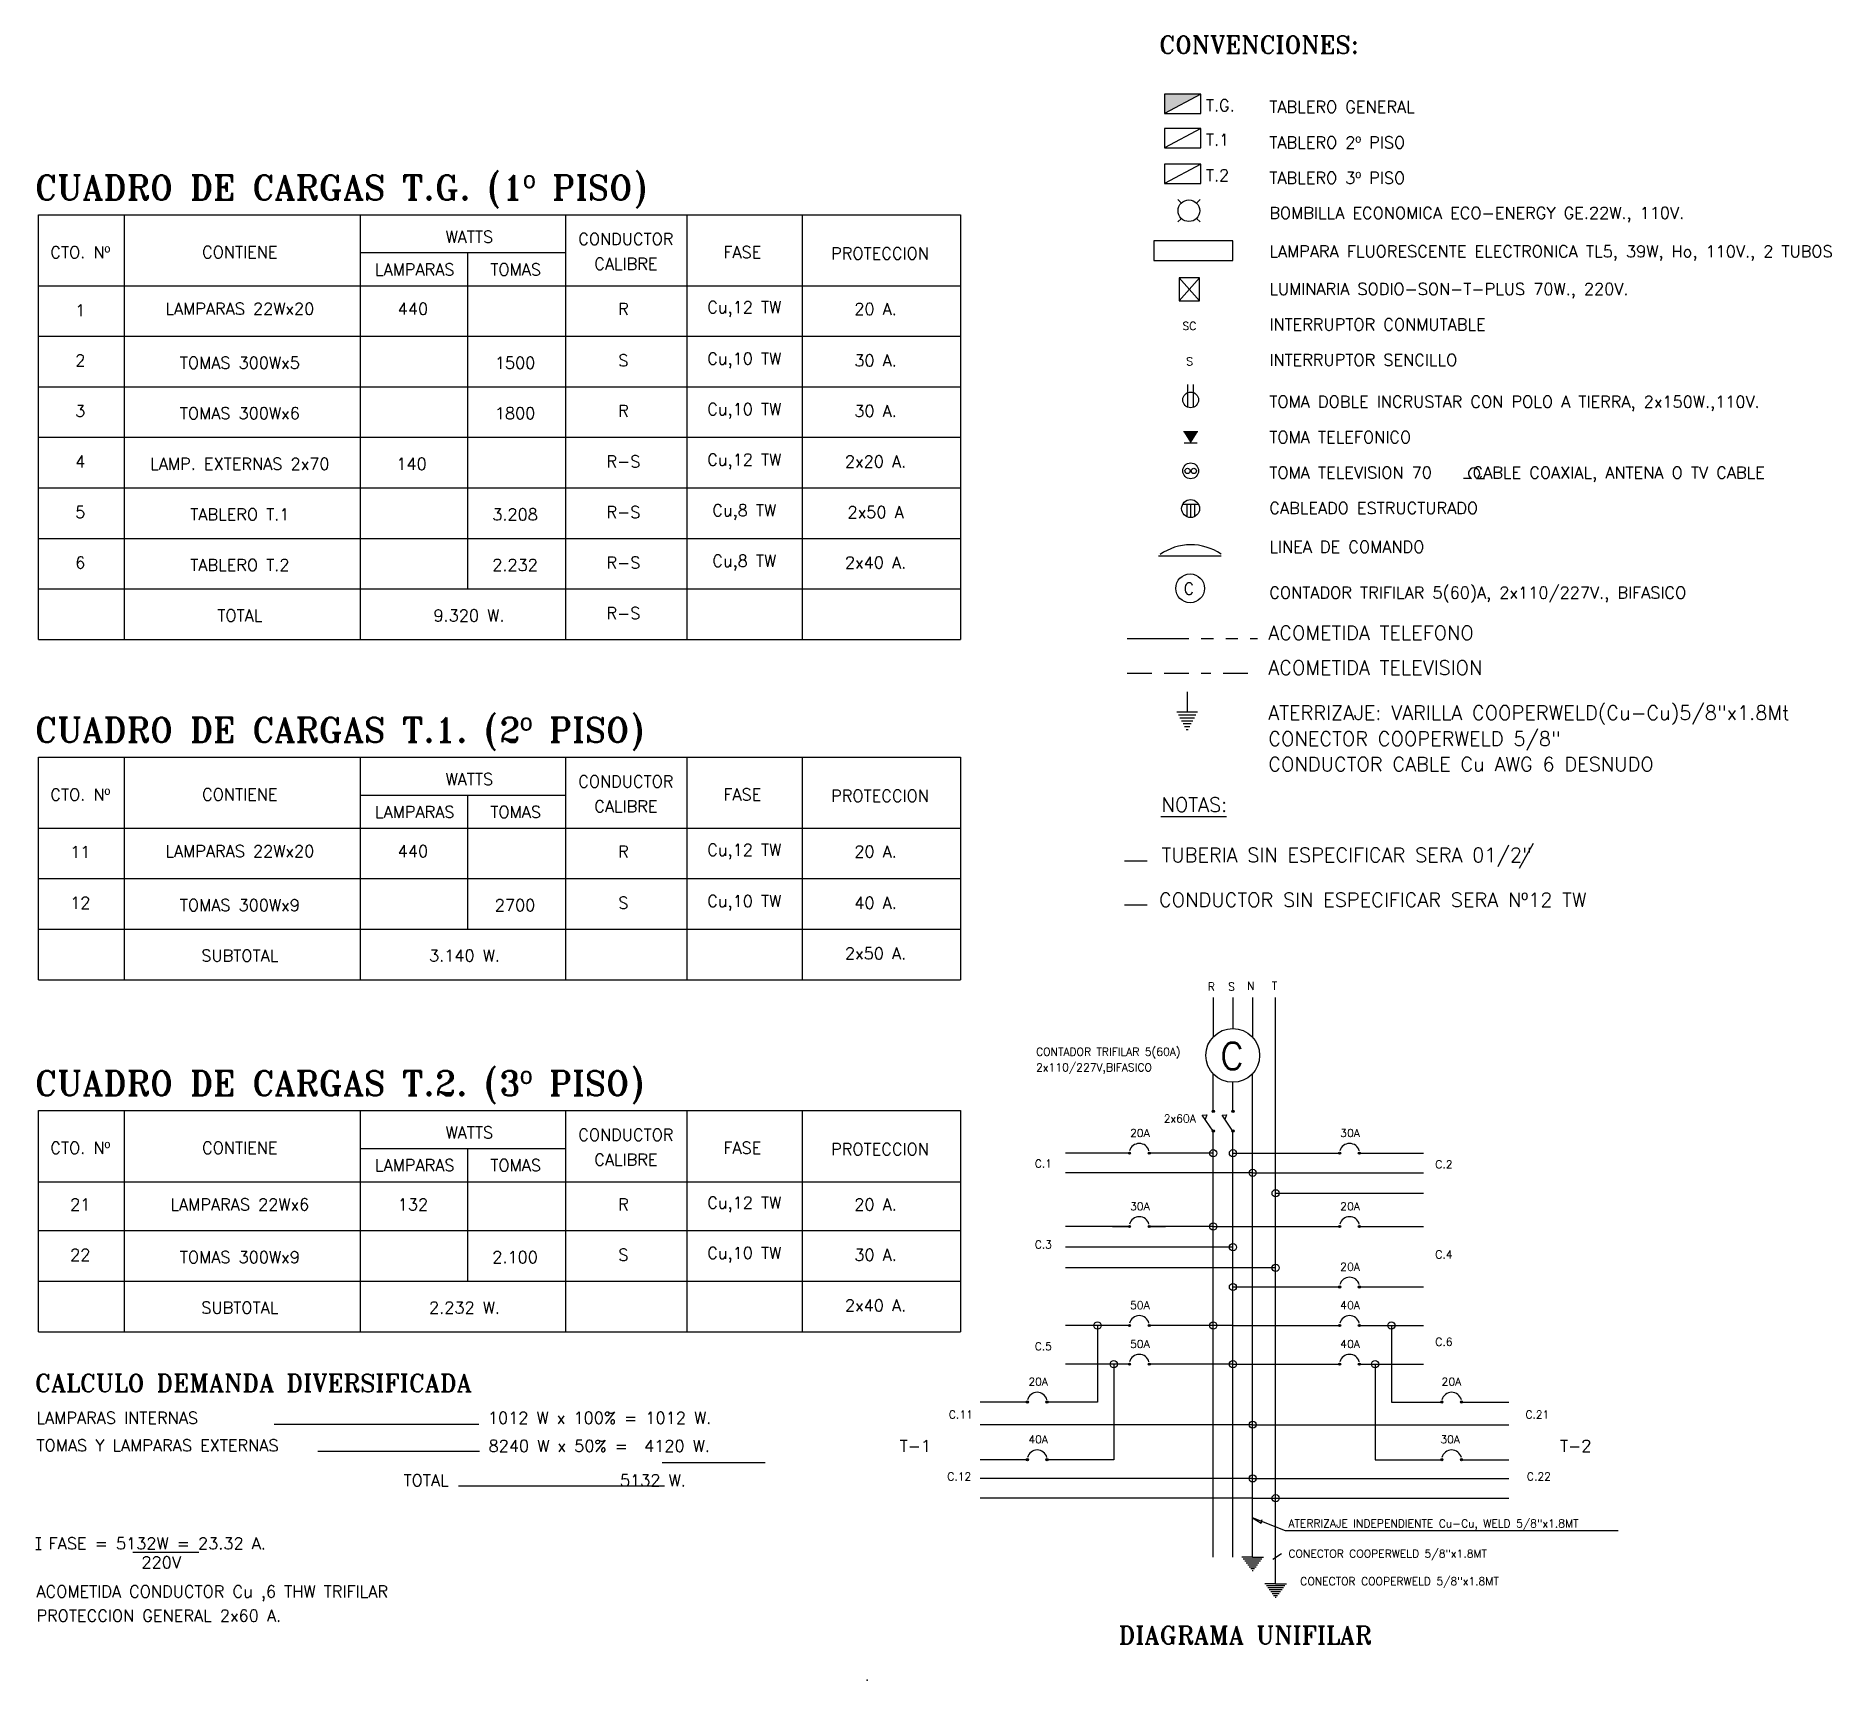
# Model space of a CAD drawing. Extents: x -89.1 to -43.4, y -9.8 to 19.6.
# Drawn here: x -62.53 to -44.3, y -9.83 to 6.86 of the extents above; entities that cross this region are included whole.
import ezdxf
from ezdxf.enums import TextEntityAlignment as Align

# ---------------------------------------------------------------- set-up
doc = ezdxf.new("R2010")
doc.units = 0
doc.header["$MEASUREMENT"] = 0
doc.linetypes.add('BORDER2', pattern=[0.875, 0.25, -0.125, 0.25, -0.125, 0, -0.125])
doc.linetypes.add('PHANTOM2', pattern=[1.25, 0.625, -0.125, 0.125, -0.125, 0.125, -0.125])
for name, color, linetype in [('CARGAS-DIAGRAMA-CONVENC', 2, 'CONTINUOUS'), ('ELEMENTOS-ELEC', 2, 'CONTINUOUS'), ('MANCHETA', 3, 'CONTINUOUS'), ('TEXTO', 2, 'CONTINUOUS'), ('TITULOS', 3, 'CONTINUOUS'), ('TUBERIA', 30, 'CONTINUOUS'), ('TUBERIA-TV', 21, 'BORDER2')]:
    doc.layers.add(name, color=color, linetype=linetype)
doc.styles.add('ROMANS', font='romans.shx', dxfattribs={"height": 0.08})
doc.styles.add('ROMANT', font='romant.shx', dxfattribs={"height": 0.15})

msp = doc.modelspace()

# ---------------------------------------------------------------- texts
at = {"layer": 'CARGAS-DIAGRAMA-CONVENC', "color": 4, "style": 'ROMANS'}
for s, p in [('T.G.', (-50.648, 6.094)), ('T.1', (-50.648, 5.746)), ('T.2', (-50.648, 5.384))]:
    msp.add_text(s, height=0.12, dxfattribs=at).set_placement(p)
at = {"layer": 'CARGAS-DIAGRAMA-CONVENC', "style": 'ROMANS'}
for s, height, p in [('TABLERO GENERAL', 0.12, (-50.004, 6.079)), ('TABLERO 2º PISO', 0.12, (-50.004, 5.718)), ('TABLERO 3º PISO', 0.12, (-50.004, 5.358)), ('BOMBILLA ECONOMICA ECO-ENERGY GE.22W., 110V.', 0.12, (-50.004, 5.002)), ('LAMPARA FLUORESCENTE ELECTRONICA TL5, 39W, Ho, 110V., 2 TUBOS', 0.12, (-50.004, 4.612)), ('LUMINARIA SODIO-SON-T-PLUS 70W., 220V.', 0.12, (-50.004, 4.23)), ('INTERRUPTOR CONMUTABLE ', 0.12, (-50.004, 3.87)), ('INTERRUPTOR SENCILLO ', 0.12, (-50.004, 3.51)), ('TOMA DOBLE INCRUSTAR CON POLO A TIERRA, 2x150W.,110V.', 0.12, (-50.004, 3.086)), ('TOMA TELEFONICO', 0.12, (-50.004, 2.726)), ('TOMA TELEVISION 70   CABLE COAXIAL, ANTENA O TV CABLE', 0.12, (-50.004, 2.366)), ('CABLEADO ESTRUCTURADO', 0.12, (-50.004, 2.006)), ('LINEA DE COMANDO', 0.12, (-50.004, 1.612)), ('CONTADOR TRIFILAR 5(60)A, 2x110/227V., BIFASICO', 0.12, (-50.004, 1.147)), ('R', 0.08, (-50.628, -2.832)), ('S', 0.08, (-50.421, -2.832)), ('N', 0.08, (-50.228, -2.825)), ('T', 0.08, (-49.98, -2.825)), ('CONTADOR TRIFILAR 5(60A)', 0.08, (-52.372, -3.494)), ('2x110/227V,BIFASICO', 0.08, (-52.372, -3.653)), ('2x60A', 0.08, (-51.076, -4.172)), ('20A', 0.08, (-51.417, -4.319)), ('30A', 0.08, (-49.284, -4.319)), ('C.1', 0.08, (-52.385, -4.629)), ('C.2', 0.08, (-48.319, -4.637)), ('30A', 0.08, (-51.417, -5.063)), ('20A', 0.08, (-49.284, -5.063)), ('C.3', 0.08, (-52.385, -5.451)), ('20A', 0.08, (-49.284, -5.677)), ('C.4', 0.08, (-48.319, -5.552)), ('50A', 0.08, (-51.417, -6.067)), ('40A', 0.08, (-49.284, -6.067)), ('C.6', 0.08, (-48.319, -6.439)), ('C.5', 0.08, (-52.385, -6.484)), ('50A', 0.08, (-51.417, -6.461)), ('40A', 0.08, (-49.284, -6.461)), ('20A', 0.08, (-52.45, -6.843)), ('20A', 0.08, (-48.255, -6.843)), ('C.11', 0.08, (-53.257, -7.177)), ('C.21', 0.08, (-47.405, -7.177)), ('LAMPARAS INTERNAS', 0.12, (-62.52, -7.231)), ('1012 W x 100% = 1012 W.', 0.12, (-57.937, -7.231)), ('TOMAS Y LAMPARAS EXTERNAS', 0.12, (-62.52, -7.51)), ('8240 W x 50% =  4120 W.', 0.12, (-57.93, -7.516)), ('40A', 0.08, (-52.45, -7.429)), ('30A', 0.08, (-48.268, -7.429)), ('TOTAL                   5132 W.', 0.12, (-58.793, -7.865)), ('C.12', 0.08, (-53.273, -7.806)), ('C.22', 0.08, (-47.389, -7.806)), ('ATERRIZAJE INDEPENDIENTE Cu-Cu, WELD 5/8"x1.8MT ', 0.08, (-49.81, -8.283)), ('I FASE = 5132W = 23.32 A.   ', 0.12, (-62.52, -8.505)), ('CONECTOR COOPERWELD 5/8"x1.8MT ', 0.08, (-49.81, -8.589)), ('220V', 0.12, (-61.454, -8.698)), ('ACOMETIDA CONDUCTOR Cu ,6 THW TRIFILAR', 0.12, (-62.52, -8.994)), ('CONECTOR COOPERWELD 5/8"x1.8MT ', 0.08, (-49.69, -8.869)), ('PROTECCION GENERAL 2x60 A. ', 0.12, (-62.52, -9.239))]:
    msp.add_text(s, height=height, dxfattribs=at).set_placement(p)
for s, height, p in [('WATTS', 0.12, (-58.125, 4.82)), ('CONDUCTOR', 0.12, (-56.536, 4.797)), ('CTO. Nº', 0.12, (-62.075, 4.664)), ('CONTIENE', 0.12, (-60.455, 4.664)), ('CALIBRE', 0.12, (-56.536, 4.545)), ('FASE', 0.12, (-55.354, 4.664)), ('PROTECCION', 0.12, (-53.956, 4.651)), ('LAMPARAS', 0.12, (-58.68, 4.488)), ('TOMAS', 0.12, (-57.655, 4.488)), ('1', 0.12, (-62.075, 4.073)), ('LAMPARAS 22Wx20', 0.12, (-60.455, 4.09)), ('440', 0.12, (-58.698, 4.09)), ('R', 0.12, (-56.561, 4.087)), ('Cu,12 TW', 0.12, (-55.334, 4.087)), ('20 A.', 0.12, (-54.001, 4.087)), ('2', 0.12, (-62.075, 3.565)), ('TOMAS 300Wx5', 0.12, (-60.455, 3.541)), ('1500', 0.12, (-57.661, 3.541)), ('S', 0.12, (-56.561, 3.565)), ('Cu,10 TW', 0.12, (-55.334, 3.565)), ('30 A.', 0.12, (-54.001, 3.565)), ('3', 0.12, (-62.075, 3.052)), ('R', 0.12, (-56.561, 3.052)), ('Cu,10 TW', 0.12, (-55.334, 3.052)), ('30 A.', 0.12, (-54.001, 3.052)), ('TOMAS 300Wx6', 0.12, (-60.455, 3.028)), ('1800', 0.12, (-57.661, 3.028)), ('4', 0.12, (-62.075, 2.539)), ('LAMP. EXTERNAS 2x70', 0.12, (-60.455, 2.515)), ('140', 0.12, (-58.712, 2.515)), ('R-S', 0.12, (-56.561, 2.539)), ('Cu,12 TW', 0.12, (-55.334, 2.539)), ('2x20 A.', 0.12, (-54.001, 2.539)), ('5', 0.12, (-62.075, 2.025)), ('TABLERO T.1', 0.12, (-60.455, 2.002)), ('3.208', 0.12, (-57.661, 2.002)), ('R-S', 0.12, (-56.561, 2.025)), ('Cu,8 TW', 0.12, (-55.334, 2.025)), ('2x50 A', 0.12, (-54.001, 2.025)), ('6', 0.12, (-62.075, 1.512)), ('TABLERO T.2', 0.12, (-60.455, 1.488)), ('2.232', 0.12, (-57.661, 1.488)), ('R-S', 0.12, (-56.561, 1.512)), ('Cu,8 TW', 0.12, (-55.334, 1.512)), ('2x40 A.', 0.12, (-54.001, 1.512)), ('TOTAL', 0.12, (-60.455, 0.975)), ('9.320 W. ', 0.12, (-58.088, 0.975)), ('R-S', 0.12, (-56.561, 0.999)), ('WATTS', 0.12, (-58.125, -0.686)), ('CONDUCTOR', 0.12, (-56.536, -0.71)), ('CTO. Nº', 0.12, (-62.075, -0.842)), ('CONTIENE', 0.12, (-60.455, -0.842)), ('CALIBRE', 0.12, (-56.536, -0.962)), ('FASE', 0.12, (-55.354, -0.842)), ('PROTECCION', 0.12, (-53.956, -0.856)), ('LAMPARAS', 0.12, (-58.68, -1.019)), ('TOMAS', 0.12, (-57.655, -1.019)), ('11', 0.12, (-62.075, -1.425)), ('LAMPARAS 22Wx20', 0.12, (-60.455, -1.417)), ('440', 0.12, (-58.698, -1.417)), ('R', 0.12, (-56.561, -1.422)), ('Cu,12 TW', 0.12, (-55.334, -1.422)), ('20 A.', 0.12, (-54.001, -1.422)), ('12', 0.12, (-62.075, -1.942)), ('TOMAS 300Wx9', 0.12, (-60.455, -1.965)), ('2700', 0.12, (-57.661, -1.965)), ('S', 0.12, (-56.561, -1.942)), ('Cu,10 TW', 0.12, (-55.334, -1.942)), ('40 A.', 0.12, (-54.001, -1.942)), ('SUBTOTAL', 0.12, (-60.455, -2.478)), ('3.140 W.', 0.12, (-58.174, -2.478)), ('2x50 A.', 0.12, (-54.001, -2.455)), ('C', 0.27, (-50.382, -3.497)), ('CTO. Nº', 0.12, (-62.075, -4.429)), ('CONTIENE', 0.12, (-60.455, -4.429)), ('WATTS', 0.12, (-58.125, -4.273)), ('CONDUCTOR', 0.12, (-56.536, -4.297)), ('FASE', 0.12, (-55.354, -4.429)), ('LAMPARAS', 0.12, (-58.68, -4.606)), ('TOMAS', 0.12, (-57.655, -4.606)), ('CALIBRE', 0.12, (-56.536, -4.549)), ('PROTECCION', 0.12, (-53.956, -4.443)), ('21', 0.12, (-62.075, -5.004)), ('LAMPARAS 22Wx6', 0.12, (-60.455, -5.004)), ('132', 0.12, (-58.698, -5.004)), ('R', 0.12, (-56.561, -5.004)), ('Cu,12 TW', 0.12, (-55.334, -5.004)), ('20 A.', 0.12, (-54.001, -5.004)), ('22', 0.12, (-62.075, -5.515)), ('S', 0.12, (-56.561, -5.515)), ('Cu,10 TW', 0.12, (-55.334, -5.515)), ('30 A.', 0.12, (-54.001, -5.515)), ('TOMAS 300Wx9', 0.12, (-60.455, -5.539)), ('2.100', 0.12, (-57.661, -5.539)), ('SUBTOTAL', 0.12, (-60.455, -6.052)), ('2.232 W.', 0.12, (-58.174, -6.052)), ('2x40 A.', 0.12, (-54.001, -6.029))]:
    msp.add_text(s, height=height, dxfattribs=at).set_placement(p, align=Align.MIDDLE)
at = {"layer": 'CARGAS-DIAGRAMA-CONVENC', "color": 21, "style": 'ROMANS'}
for s, p in [('T-1', (-53.757, -7.516)), ('T-2', (-47.053, -7.516))]:
    msp.add_text(s, height=0.12, dxfattribs=at).set_placement(p)
at = {"layer": 'ELEMENTOS-ELEC', "style": 'ROMANS'}
for s, p in [('SC', (-50.885, 3.875)), ('S', (-50.847, 3.515))]:
    msp.add_text(s, height=0.08, dxfattribs=at).set_placement(p)
at = {"layer": 'TEXTO', "style": 'ROMANS'}
for s, height, p in [('C', 0.12, (-50.875, 1.187)), ('ACOMETIDA TELEFONO', 0.144, (-50.014, 0.728)), ('ACOMETIDA TELEVISION', 0.144, (-50.014, 0.374)), ('ATERRIZAJE: VARILLA COOPERWELD(Cu-Cu)5/8"x1.8Mt', 0.144, (-50.014, -0.084)), ('CONECTOR COOPERWELD 5/8"  ', 0.144, (-50.014, -0.348)), ('CONDUCTOR CABLE Cu AWG 6 DESNUDO', 0.144, (-50.014, -0.606)), ('NOTAS:', 0.144, (-51.098, -1.017)), ('TUBERIA SIN ESPECIFICAR SERA 01/2"', 0.144, (-51.098, -1.528)), ('CONDUCTOR SIN ESPECIFICAR SERA Nº12 TW', 0.144, (-51.124, -1.983))]:
    msp.add_text(s, height=height, dxfattribs=at).set_placement(p)
at = {"layer": 'TITULOS', "style": 'ROMANT'}
for s, height, p in [('CONVENCIONES:', 0.18, (-51.122, 6.68)), ('CUADRO DE CARGAS T.G. (1º PISO)', 0.25, (-62.536, 5.194)), ('CUADRO DE CARGAS T.1. (2º PISO)', 0.25, (-62.536, -0.312)), ('CUADRO DE CARGAS T.2. (3º PISO)', 0.25, (-62.536, -3.899)), ('CALCULO DEMANDA DIVERSIFICADA', 0.18, (-62.535, -6.908))]:
    msp.add_text(s, height=height, dxfattribs=at).set_placement(p)
msp.add_text('DIAGRAMA UNIFILAR', height=0.18, dxfattribs=at).set_placement((-50.249, -9.377), align=Align.MIDDLE)

# ---------------------------------------------------------------- hatches: boundary and pattern name
at = {"layer": 'CARGAS-DIAGRAMA-CONVENC'}
for points in [[(-50.562, -4.059, 1), (-50.584, -4.059, 1)], [(-50.362, -4.059, 1), (-50.384, -4.059, 1)], [(-50.562, -4.259, 1), (-50.584, -4.259, 1)], [(-50.362, -4.259, 1), (-50.384, -4.259, 1)], [(-51.412, -4.484, 1), (-51.434, -4.484, 1)], [(-51.212, -4.484, 1), (-51.234, -4.484, 1)], [(-49.278, -4.484, 1), (-49.301, -4.484, 1)], [(-49.078, -4.484, 1), (-49.101, -4.484, 1)], [(-51.412, -5.228, 1), (-51.434, -5.228, 1)], [(-51.212, -5.228, 1), (-51.234, -5.228, 1)], [(-49.278, -5.228, 1), (-49.301, -5.228, 1)], [(-49.078, -5.228, 1), (-49.101, -5.228, 1)], [(-49.278, -5.842, 1), (-49.301, -5.842, 1)], [(-49.078, -5.842, 1), (-49.101, -5.842, 1)], [(-51.412, -6.233, 1), (-51.434, -6.233, 1)], [(-51.212, -6.233, 1), (-51.234, -6.233, 1)], [(-49.278, -6.233, 1), (-49.301, -6.233, 1)], [(-49.078, -6.233, 1), (-49.101, -6.233, 1)], [(-51.412, -6.626, 1), (-51.434, -6.626, 1)], [(-51.212, -6.626, 1), (-51.234, -6.626, 1)], [(-49.278, -6.626, 1), (-49.301, -6.626, 1)], [(-49.078, -6.626, 1), (-49.101, -6.626, 1)], [(-52.449, -7.01, 1), (-52.471, -7.01, 1)], [(-52.249, -7.01, 1), (-52.271, -7.01, 1)], [(-48.242, -7.01, 1), (-48.264, -7.01, 1)], [(-48.042, -7.01, 1), (-48.064, -7.01, 1)], [(-52.449, -7.596, 1), (-52.471, -7.596, 1)], [(-52.249, -7.596, 1), (-52.271, -7.596, 1)], [(-48.242, -7.596, 1), (-48.264, -7.596, 1)], [(-48.042, -7.596, 1), (-48.064, -7.596, 1)]]:
    msp.add_hatch(color=256, dxfattribs=at).paths.add_polyline_path(points)
at = {"layer": 'ELEMENTOS-ELEC'}
for points in [[(-50.699, 6.267), (-51.067, 6.267), (-51.067, 6.071)], [(-50.802, 2.724), (-50.73, 2.839), (-50.874, 2.839)]]:
    msp.add_hatch(color=256, dxfattribs=at).paths.add_polyline_path(points)

# ---------------------------------------------------------------- linework, layer by layer
at = {"layer": 'CARGAS-DIAGRAMA-CONVENC', "color": 4}
for p, q in [((-62.498, 5.044), (-58.144, 5.044)), ((-62.498, 3.811), (-62.498, 5.044)), ((-58.144, 5.044), (-53.14, 5.044)), ((-53.14, 5.044), (-53.14, 3.811)), ((-62.498, 0.732), (-62.498, 3.811)), ((-53.14, 3.811), (-53.14, 0.732)), ((-50.492, 1.576), (-51.128, 1.576)), ((-62.498, 0.732), (-53.14, 0.732)), ((-62.498, -0.462), (-58.144, -0.462)), ((-62.498, -1.695), (-62.498, -0.462)), ((-58.144, -0.462), (-53.14, -0.462)), ((-53.14, -0.462), (-53.14, -1.695)), ((-62.498, -2.722), (-62.498, -1.695)), ((-53.14, -1.695), (-53.14, -2.722)), ((-62.498, -2.722), (-53.14, -2.722)), ((-50.573, -2.904), (-50.573, -3.304)), ((-50.373, -2.904), (-50.373, -3.219)), ((-50.573, -4.059), (-50.573, -3.679)), ((-50.373, -4.059), (-50.373, -3.764)), ((-62.498, -4.049), (-58.144, -4.049)), ((-62.498, -5.269), (-62.498, -4.049)), ((-58.144, -4.049), (-53.14, -4.049)), ((-53.14, -4.049), (-53.14, -5.269)), ((-50.573, -8.585), (-50.573, -4.259)), ((-50.373, -8.585), (-50.373, -4.259)), ((-51.423, -4.484), (-52.073, -4.484)), ((-50.573, -4.484), (-51.223, -4.484)), ((-50.373, -4.484), (-49.29, -4.484)), ((-49.09, -4.484), (-48.44, -4.484)), ((-62.498, -6.296), (-62.498, -5.269)), ((-53.14, -5.269), (-53.14, -6.296)), ((-51.423, -5.228), (-52.073, -5.228)), ((-51.234, -5.228), (-51.058, -5.228)), ((-50.573, -5.228), (-51.223, -5.228)), ((-50.573, -5.228), (-49.29, -5.228)), ((-49.09, -5.228), (-48.44, -5.228)), ((-50.373, -5.842), (-49.29, -5.842)), ((-49.09, -5.842), (-48.44, -5.842)), ((-62.498, -6.296), (-53.14, -6.296)), ((-51.423, -6.233), (-52.073, -6.233)), ((-51.748, -6.233), (-51.748, -7.01)), ((-50.373, -6.233), (-51.223, -6.233)), ((-50.373, -6.233), (-49.29, -6.233)), ((-49.09, -6.233), (-48.44, -6.233)), ((-48.765, -6.233), (-48.765, -7.01)), ((-51.423, -6.626), (-52.073, -6.626)), ((-51.583, -6.626), (-51.583, -7.596)), ((-50.373, -6.626), (-51.223, -6.626)), ((-50.373, -6.626), (-49.29, -6.626)), ((-49.09, -6.626), (-48.44, -6.626)), ((-48.93, -6.626), (-48.93, -7.596)), ((-52.449, -7.01), (-52.941, -7.01)), ((-51.748, -7.01), (-52.271, -7.01)), ((-48.765, -7.01), (-48.242, -7.01)), ((-48.064, -7.01), (-47.572, -7.01)), ((-52.449, -7.596), (-52.941, -7.596)), ((-51.583, -7.596), (-52.271, -7.596)), ((-48.93, -7.596), (-48.242, -7.596)), ((-48.064, -7.596), (-47.572, -7.596))]:
    msp.add_line(p, q, dxfattribs=at)
at = {"layer": 'CARGAS-DIAGRAMA-CONVENC'}
for p, q in [((-61.629, 5.044), (-61.629, 3.811)), ((-59.232, 5.044), (-59.232, 3.811)), ((-57.144, 3.811), (-57.144, 5.044)), ((-55.913, 3.811), (-55.913, 5.044)), ((-54.746, 5.044), (-54.746, 3.811)), ((-59.232, 4.659), (-57.144, 4.659)), ((-58.144, 4.659), (-58.144, 3.811)), ((-62.498, 4.321), (-53.14, 4.321)), ((-62.498, 3.811), (-53.14, 3.811)), ((-61.629, 3.811), (-61.629, 0.732)), ((-59.232, 3.811), (-59.232, 0.732)), ((-58.144, 3.811), (-58.144, 1.245)), ((-57.144, 0.732), (-57.144, 3.811)), ((-55.913, 0.732), (-55.913, 3.811)), ((-54.746, 3.811), (-54.746, 0.732)), ((-62.498, 3.298), (-53.14, 3.298)), ((-62.498, 2.785), (-53.14, 2.785)), ((-62.498, 2.271), (-53.14, 2.271)), ((-47.952, 2.366), (-48.032, 2.366)), ((-47.899, 2.366), (-47.819, 2.366)), ((-62.498, 1.758), (-53.14, 1.758)), ((-62.498, 1.245), (-53.14, 1.245)), ((-50.838, 0.201), (-50.838, -0.006)), ((-50.733, -0.006), (-50.943, -0.006)), ((-50.749, -0.036), (-50.927, -0.036)), ((-50.765, -0.066), (-50.911, -0.066)), ((-50.78, -0.096), (-50.896, -0.096)), ((-50.796, -0.126), (-50.88, -0.126)), ((-50.812, -0.156), (-50.864, -0.156)), ((-50.828, -0.186), (-50.848, -0.186)), ((-61.629, -0.462), (-61.629, -1.695)), ((-59.232, -0.462), (-59.232, -1.695)), ((-57.144, -1.695), (-57.144, -0.462)), ((-55.913, -1.695), (-55.913, -0.462)), ((-54.746, -0.462), (-54.746, -1.695)), ((-59.232, -0.848), (-57.144, -0.848)), ((-58.144, -0.848), (-58.144, -1.695)), ((-62.498, -1.185), (-53.14, -1.185)), ((-62.498, -1.695), (-53.14, -1.695)), ((-61.629, -1.695), (-61.629, -2.722)), ((-59.232, -1.695), (-59.232, -2.722)), ((-58.144, -1.695), (-58.144, -2.209)), ((-57.144, -2.722), (-57.144, -1.695)), ((-55.913, -2.722), (-55.913, -1.695)), ((-54.746, -1.695), (-54.746, -2.722)), ((-62.498, -2.209), (-53.14, -2.209)), ((-50.173, -2.904), (-50.173, -3.308)), ((-49.94, -8.856), (-49.94, -2.904)), ((-50.173, -8.585), (-50.173, -3.674)), ((-61.629, -4.049), (-61.629, -5.269)), ((-59.232, -4.049), (-59.232, -5.269)), ((-57.144, -5.269), (-57.144, -4.049)), ((-55.913, -5.269), (-55.913, -4.049)), ((-54.746, -4.049), (-54.746, -5.269)), ((-50.684, -4.097), (-50.638, -4.094)), ((-50.573, -4.259), (-50.684, -4.097)), ((-50.638, -4.094), (-50.655, -4.14)), ((-50.484, -4.097), (-50.438, -4.094)), ((-50.373, -4.259), (-50.484, -4.097)), ((-50.438, -4.094), (-50.455, -4.14)), ((-59.232, -4.435), (-57.144, -4.435)), ((-58.144, -4.435), (-58.144, -5.269)), ((-50.173, -4.684), (-52.073, -4.684)), ((-50.173, -4.684), (-48.44, -4.684)), ((-62.498, -4.773), (-53.14, -4.773)), ((-49.94, -4.891), (-48.438, -4.891)), ((-62.498, -5.269), (-53.14, -5.269)), ((-61.629, -5.269), (-61.629, -6.296)), ((-59.232, -5.269), (-59.232, -6.296)), ((-58.144, -5.269), (-58.144, -5.783)), ((-57.144, -6.296), (-57.144, -5.269)), ((-55.913, -6.296), (-55.913, -5.269)), ((-54.746, -5.269), (-54.746, -6.296)), ((-51.595, -5.228), (-51.412, -5.228)), ((-50.373, -5.438), (-52.073, -5.438)), ((-49.94, -5.648), (-52.073, -5.648)), ((-62.498, -5.783), (-53.14, -5.783)), ((-50.173, -7.24), (-52.941, -7.24)), ((-50.173, -7.24), (-47.572, -7.24)), ((-56.169, -7.625), (-55.122, -7.625)), ((-50.173, -7.785), (-52.941, -7.785)), ((-50.173, -7.785), (-47.572, -7.785)), ((-50.173, -7.987), (-52.941, -7.987)), ((-50.173, -7.987), (-47.572, -7.987)), ((-62.525, -8.385), (-62.476, -8.385)), ((-62.525, -8.506), (-62.473, -8.506)), ((-61.54, -8.533), (-60.871, -8.533)), ((-49.881, -8.552), (-49.969, -8.609)), ((-50.173, -8.585), (-50.283, -8.585)), ((-50.079, -8.605), (-50.268, -8.605)), ((-50.094, -8.625), (-50.253, -8.625)), ((-50.109, -8.645), (-50.238, -8.645)), ((-50.124, -8.665), (-50.223, -8.665)), ((-50.138, -8.685), (-50.208, -8.685)), ((-50.153, -8.705), (-50.193, -8.705)), ((-50.168, -8.725), (-50.178, -8.725)), ((-50.173, -8.585), (-50.064, -8.585)), ((-49.94, -8.856), (-50.049, -8.856)), ((-49.845, -8.876), (-50.034, -8.876)), ((-49.86, -8.896), (-50.019, -8.896)), ((-49.875, -8.916), (-50.004, -8.916)), ((-49.94, -8.856), (-49.83, -8.856)), ((-49.89, -8.936), (-49.989, -8.936)), ((-49.905, -8.956), (-49.974, -8.956)), ((-49.92, -8.976), (-49.96, -8.976)), ((-49.935, -8.995), (-49.945, -8.995))]:
    msp.add_line(p, q, dxfattribs=at)
at = {"layer": 'CARGAS-DIAGRAMA-CONVENC', "color": 6}
for p, q in [((-60.108, -7.234), (-58.029, -7.234)), ((-59.663, -7.508), (-58.022, -7.508)), ((-58.235, -7.862), (-56.143, -7.862)), ((-50.173, -8.187), (-50.086, -8.239)), ((-49.839, -8.317), (-50.173, -8.187)), ((-50.086, -8.239), (-50.075, -8.204)), ((-46.463, -8.317), (-49.839, -8.317))]:
    msp.add_line(p, q, dxfattribs=at)
at = {"layer": 'CARGAS-DIAGRAMA-CONVENC'}
for centre, radius in [((-50.375, -3.491), 0.273), ((-50.573, -4.059), 0.0111), ((-50.373, -4.059), 0.0111), ((-50.573, -4.259), 0.0111), ((-50.373, -4.259), 0.0111), ((-51.423, -4.484), 0.0111), ((-51.223, -4.484), 0.0111), ((-50.573, -4.484), 0.0365), ((-50.373, -4.484), 0.0365), ((-49.29, -4.484), 0.0111), ((-49.09, -4.484), 0.0111), ((-50.173, -4.684), 0.0365), ((-49.94, -4.891), 0.0365), ((-51.423, -5.228), 0.0111), ((-51.223, -5.228), 0.0111), ((-50.573, -5.228), 0.0365), ((-49.29, -5.228), 0.0111), ((-49.09, -5.228), 0.0111), ((-50.373, -5.438), 0.0365), ((-49.94, -5.648), 0.0365), ((-50.373, -5.842), 0.0365), ((-49.29, -5.842), 0.0111), ((-49.09, -5.842), 0.0111), ((-51.748, -6.233), 0.0365), ((-50.573, -6.233), 0.0365), ((-48.765, -6.233), 0.0365), ((-51.423, -6.233), 0.0111), ((-51.223, -6.233), 0.0111), ((-49.29, -6.233), 0.0111), ((-49.09, -6.233), 0.0111), ((-51.583, -6.626), 0.0365), ((-51.423, -6.626), 0.0111), ((-51.223, -6.626), 0.0111), ((-50.373, -6.626), 0.0365), ((-49.29, -6.626), 0.0111), ((-49.09, -6.626), 0.0111), ((-48.93, -6.626), 0.0365), ((-52.46, -7.01), 0.0111), ((-52.26, -7.01), 0.0111), ((-48.253, -7.01), 0.0111), ((-48.053, -7.01), 0.0111), ((-50.173, -7.24), 0.0365), ((-52.46, -7.596), 0.0111), ((-52.26, -7.596), 0.0111), ((-48.253, -7.596), 0.0111), ((-48.053, -7.596), 0.0111), ((-50.173, -7.785), 0.0365), ((-49.94, -7.987), 0.0365)]:
    msp.add_circle(centre, radius, dxfattribs=at)
for centre, radius, start, end in [((-47.925, 2.416), 0.0571, 297.3656, 242.6344), ((-51.324, -4.487), 0.102, 15.2575, 164.7425), ((-49.189, -4.487), 0.102, 15.2575, 164.7425), ((-51.324, -5.231), 0.102, 15.2575, 164.7425), ((-49.189, -5.231), 0.102, 15.2575, 164.7425), ((-49.189, -5.845), 0.102, 15.2575, 164.7425), ((-51.324, -6.235), 0.102, 15.2575, 164.7425), ((-49.189, -6.235), 0.102, 15.2575, 164.7425), ((-51.324, -6.629), 0.102, 15.2575, 164.7425), ((-49.189, -6.629), 0.102, 15.2575, 164.7425), ((-52.36, -7.013), 0.102, 15.2575, 164.7425), ((-48.153, -7.013), 0.102, 15.2575, 164.7425), ((-52.36, -7.599), 0.102, 15.2575, 164.7425), ((-48.153, -7.599), 0.102, 15.2575, 164.7425)]:
    msp.add_arc(centre, radius, start, end, dxfattribs=at)
at = {"layer": 'CARGAS-DIAGRAMA-CONVENC', "color": 6}
msp.add_arc((-50.8, 1.149), 0.544, 55.8019, 125.1789, dxfattribs=at)
at = {"layer": 'ELEMENTOS-ELEC'}
for p, q in [((-50.699, 6.267), (-51.067, 6.071)), ((-50.699, 5.919), (-51.067, 5.723)), ((-50.699, 5.556), (-51.067, 5.36)), ((-50.897, 5.162), (-50.933, 5.198)), ((-50.742, 5.162), (-50.707, 5.198)), ((-50.897, 5.007), (-50.933, 4.972)), ((-50.742, 5.007), (-50.707, 4.972)), ((-50.712, 4.405), (-50.919, 4.17)), ((-50.919, 4.405), (-50.712, 4.17)), ((-50.831, 3.09), (-50.831, 3.319)), ((-50.772, 3.09), (-50.772, 3.319)), ((-50.73, 2.839), (-50.874, 2.839)), ((-50.721, 2.101), (-50.884, 2.101)), ((-50.841, 2.101), (-50.841, 1.978)), ((-50.803, 2.101), (-50.803, 1.97)), ((-50.765, 2.101), (-50.765, 1.978)), ((-47.327, -1.34), (-47.468, -1.595)), ((-51.243, -1.519), (-51.473, -1.519)), ((-51.243, -1.966), (-51.473, -1.966))]:
    msp.add_line(p, q, dxfattribs=at)
at = {"layer": 'ELEMENTOS-ELEC', "color": 21, "linetype": 'PHANTOM2'}
msp.add_line((-51.447, 0.743), (-50.123, 0.743), dxfattribs=at)
at = {"layer": 'ELEMENTOS-ELEC'}
for points in [[(-50.699, 6.267), (-51.067, 6.267), (-51.067, 6.071), (-50.699, 6.071)], [(-50.699, 5.919), (-51.067, 5.919), (-51.067, 5.723), (-50.699, 5.723)], [(-50.699, 5.556), (-51.067, 5.556), (-51.067, 5.36), (-50.699, 5.36)], [(-50.375, 4.779), (-51.175, 4.779), (-51.175, 4.579), (-50.375, 4.579)], [(-50.712, 4.405), (-50.919, 4.405), (-50.919, 4.17), (-50.712, 4.17)]]:
    msp.add_lwpolyline(points, close=True, dxfattribs=at)
for centre, radius in [((-50.82, 5.085), 0.11), ((-50.802, 3.164), 0.08), ((-50.802, 2.444), 0.08), ((-50.834, 2.443), 0.0268), ((-50.77, 2.443), 0.0268), ((-50.803, 2.061), 0.091), ((-50.808, 1.251), 0.146)]:
    msp.add_circle(centre, radius, dxfattribs=at)
at = {"layer": 'MANCHETA'}
msp.add_point((-54.086, -9.833), dxfattribs=at)
at = {"layer": 'TEXTO'}
msp.add_line((-51.104, -1.067), (-50.44, -1.067), dxfattribs=at)
at = {"layer": 'TUBERIA'}
msp.add_line((-50.736, 2.724), (-50.868, 2.724), dxfattribs=at)
at = {"layer": 'TUBERIA-TV'}
msp.add_line((-51.447, 0.389), (-50.123, 0.389), dxfattribs=at)

msp.set_redraw_order([(e.dxf.handle, doc.entitydb.next_handle()) for e in msp.query("TEXT MTEXT ATTDEF DIMENSION ARC_DIMENSION")])  # texts and dimensions are drawn at this point

doc.saveas('drawing.dxf')
